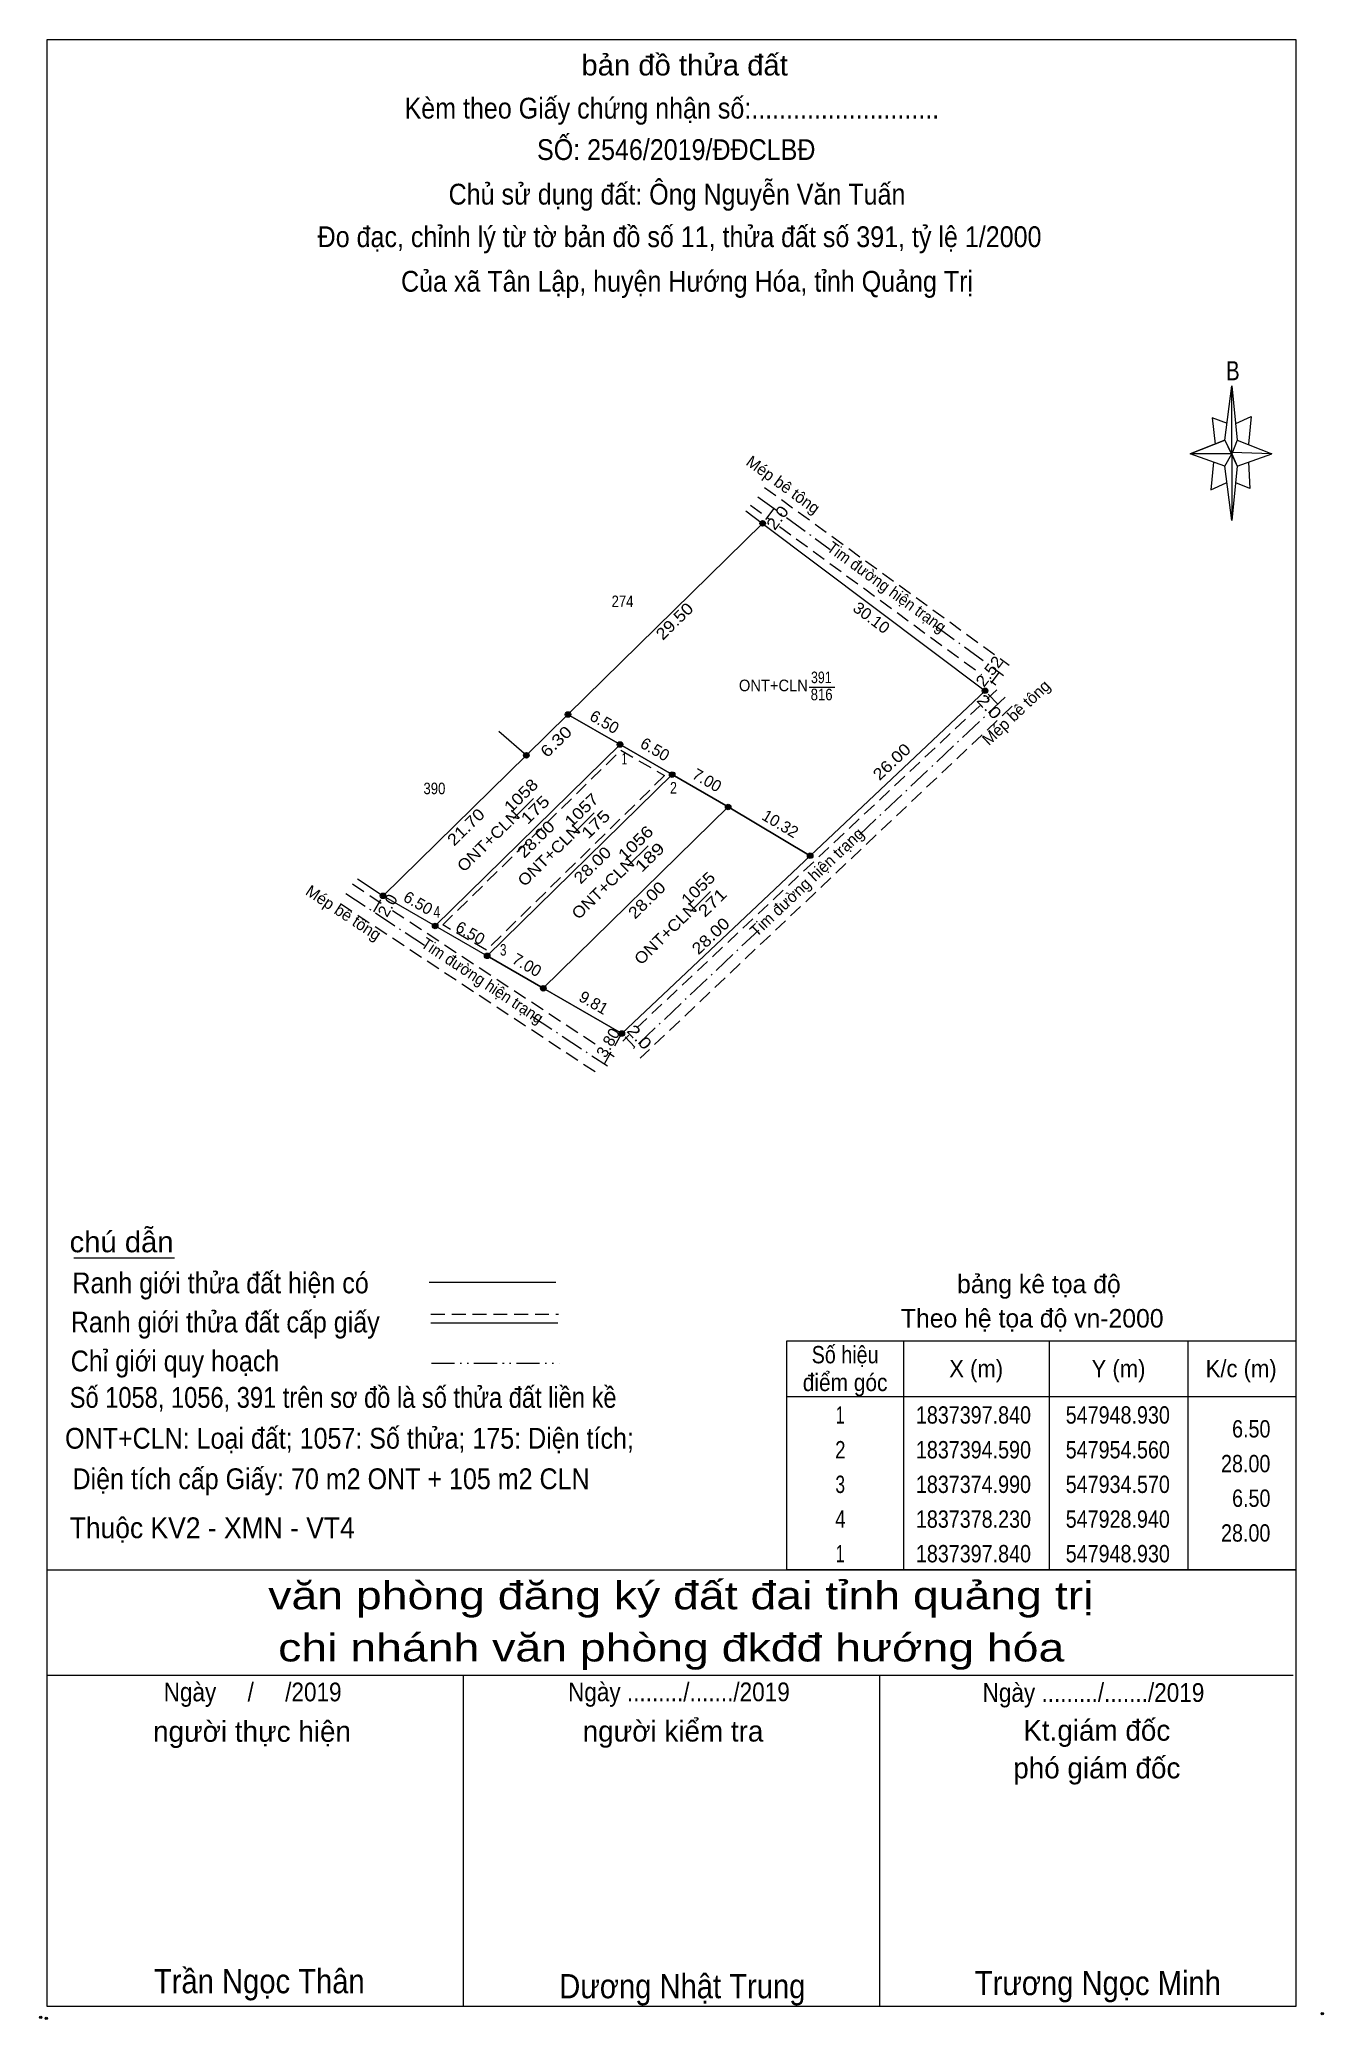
# Model space of a CAD drawing. Header units: metres. Extents: x 547336 to 548230, y 1836093 to 1837463.
# Drawn here: x 547696.6 to 547835.4, y 1836801.5 to 1837015.6 of the extents above; entities that cross this region are included whole.
import ezdxf
from ezdxf.enums import TextEntityAlignment as Align

# ---------------------------------------------------------------- set-up
doc = ezdxf.new("R2010")
doc.units = ezdxf.units.M
doc.header["$LTSCALE"] = 0.5
doc.header["$PDMODE"] = 32
doc.header["$PDSIZE"] = 0.25
for name, pattern in [('DASH_DOUBLE_DOT', [9.2, 5, -1.2, 0.3, -1.2, 0.3, -1.2]), ('DOT_DASHED', [7.7, 5, -1.2, 0.3, -1.2]), ('MEDIUM_DASHED', [4.5, 3, -1.5])]:
    doc.linetypes.add(name, pattern=pattern)
for name, color, linetype, lineweight in [('1', 7, 'Continuous', 13), ('10', 7, 'MEDIUM_DASHED', 13), ('17', 7, 'Continuous', 13), ('36', 7, 'MEDIUM_DASHED', 13), ('5', 7, 'Continuous', 13), ('6', 7, 'Continuous', 13), ('63', 7, 'Continuous', 13)]:
    doc.layers.add(name, color=color, linetype=linetype, lineweight=lineweight)

msp = doc.modelspace()

# ---------------------------------------------------------------- texts
at = {"layer": '1'}
for s, width, p in [('ONT+CLN', 0.95, (547775.96, 1836945.16)), ('391', 0.8, (547781.14, 1836946.03)), ('816', 0.85, (547781.175, 1836944.18))]:
    msp.add_text(s, height=1.25, dxfattribs=dict(at, width=width)).set_placement(p, align=Align.CENTER)
at = {"layer": '10', "width": 0.85}
for s, p in [('274', (547759.65, 1836954.25)), ('390', (547739.31, 1836934.02))]:
    msp.add_text(s, height=1.25, dxfattribs=at).set_placement(p, align=Align.CENTER)
at = {"layer": '36'}
for s, width, p in [('1', 0.65, (547759.845, 1836937.24)), ('2', 0.8, (547765.16, 1836934.09)), ('4', 0.8, (547739.575, 1836920.67)), ('3', 0.75, (547746.75, 1836916.57))]:
    msp.add_text(s, height=1.25, dxfattribs=dict(at, width=width)).set_placement(p, align=Align.CENTER)
for s, p in [('bảng kê tọa độ', (547804.665, 1836880.06)), ('Theo hệ tọa độ vn-2000', (547803.945, 1836876.35))]:
    msp.add_text(s, height=2, dxfattribs=at).set_placement(p, align=Align.CENTER)
at = {"layer": '5'}
for s, height, width, p in [('bản đồ thửa đất', 2.25, 1.05, (547766.365, 1837011.74)), ('Kèm theo Giấy chứng nhận số:...........................', 2.25, 0.9, (547764.98, 1837007.08)), ('SỐ: 2546/2019/ĐĐCLBĐ', 2.25, 0.9, (547765.455, 1837002.6)), ('Chủ sử dụng đất: Ông Nguyễn Văn Tuấn', 2.25, 0.9, (547765.54, 1836997.78)), ('Đo đạc, chỉnh lý từ tờ bản đồ số 11, thửa đất số 391, tỷ lệ 1/2000 ', 2.25, 0.9, (547766.19, 1836993.18)), ('Của xã Tân Lập, huyện Hướng Hóa, tỉnh Quảng Trị', 2.25, 0.9, (547766.625, 1836988.36)), ('B', 2.066, 0.8, (547825.635, 1836978.78)), ('văn phòng đăng ký đất đai tỉnh quảng trị', 3, 1.25, (547765.955, 1836845.88)), ('chi nhánh văn phòng đkđđ hướng hóa', 3, 1.25, (547764.915, 1836840.24)), ('Ngày     /     /2019', 2.025, 0.9, (547719.655, 1836835.93)), ('Ngày ........./......./2019', 2.025, 0.9, (547765.745, 1836835.94)), ('Ngày ........./......./2019', 2.025, 0.9, (547810.565, 1836835.87)), ('Trần Ngọc Thân', 2.62, 0.9, (547720.38, 1836804.36)), ('Dương Nhật Trung', 2.62, 0.9, (547766.115, 1836803.82)), ('Trương Ngọc Minh', 2.62, 0.9, (547811.04, 1836804.16))]:
    msp.add_text(s, height=height, dxfattribs=dict(at, width=width)).set_placement(p, align=Align.CENTER)
for s, p in [('người thực hiện', (547719.59, 1836831.55)), ('người kiểm tra', (547765.11, 1836831.58)), ('Kt.giám đốc', (547810.925, 1836831.67)), ('phó giám đốc', (547810.93, 1836827.6))]:
    msp.add_text(s, height=2.25, dxfattribs=at).set_placement(p, align=Align.CENTER)
at = {"layer": '6'}
for s, width, p in [('chú dẫn', 1.05, (547699.87, 1836884.49)), ('Ranh giới thửa đất hiện có ', 0.9, (547700.17, 1836880.05)), ('Ranh giới thửa đất cấp giấy', 0.9, (547700, 1836875.82)), ('Chỉ giới quy hoạch', 0.9, (547699.99, 1836871.61)), ('Số 1058, 1056, 391 trên sơ đồ là số thửa đất liền kề', 0.85, (547699.88, 1836867.67)), ('ONT+CLN: Loại đất; 1057: Số thửa; 175: Diện tích;', 0.9, (547699.38, 1836863.25)), ('Diện tích cấp Giấy: 70 m2 ONT + 105 m2 CLN', 0.9, (547700.18, 1836858.87)), ('Thuộc KV2 - XMN - VT4', 0.95, (547699.88, 1836853.57))]:
    msp.add_text(s, height=2.25, dxfattribs=dict(at, width=width)).set_placement(p)
at = {"layer": '63'}
for s, rotation, p in [('Mép bê tông', 323.986, (547776.6526, 1836966.9803)), ('Mép bê tông', 43.405, (547802.6405, 1836942.3963)), ('6.50', 330.004, (547757.3925, 1836941.2953)), ('6.50', 330.004, (547762.8525, 1836938.3353)), ('7.00', 329.991, (547768.4724, 1836934.9949)), ('10.32', 329.284, (547776.3908, 1836930.2885)), ('Tim đường hiện trạng', 43.4, (547780.0056, 1836924.0637)), ('Mép bê tông', 326.593, (547729.1409, 1836920.6795)), ('6.50', 330.004, (547737.2425, 1836921.7253)), ('6.50', 330.08, (547742.8833, 1836918.4776)), ('7.00', 329.991, (547749.0024, 1836915.0149)), ('9.81', 330.088, (547756.2183, 1836910.9353)), ('3.80', 60.199, (547758.6288, 1836906.8344))]:
    msp.add_text(s, height=1.25, rotation=rotation, dxfattribs=at).set_placement(p, align=Align.CENTER)
for s, rotation, width, p in [('2.0', 53.073, 1.15, (547776.9027, 1836963.5445)), ('Tim đường hiện trạng', 323.998, 0.95, (547787.8476, 1836955.9141)), ('29.50', 44.478, 1.15, (547765.7121, 1836952.2808)), ('30.10', 323.035, 1.05, (547786.1942, 1836952.6071)), ('2.52', 52.903, 1.1, (547799.8091, 1836946.933)), ('2.0', 313.375, 1.25, (547798.8421, 1836943.0541)), ('6.30', 44.421, 1.2, (547752.9026, 1836939.2637)), ('26.00', 43.332, 1.15, (547789.1861, 1836937.0773)), ('1058', 44.436, 1.15, (547749.1124, 1836933.4318)), ('175', 44.436, 1.25, (547750.6374, 1836931.8925)), ('1057', 44.436, 1.15, (547755.6624, 1836931.8618)), ('21.70', 44.459, 1.15, (547743.1524, 1836930.03)), ('ONT+CLN', 44.436, 1.1, (547745.5874, 1836928.5472)), ('28.00', 44.45, 1.15, (547750.7223, 1836928.7094)), ('ONT+CLN', 44.436, 1.1, (547752.1374, 1836926.9772)), ('175', 44.436, 1.25, (547757.1874, 1836930.3225)), ('1056', 44.436, 1.2, (547761.5024, 1836928.2916)), ('189', 44.436, 1.3, (547763.0274, 1836926.7623)), ('ONT+CLN', 44.436, 1.1, (547757.9774, 1836923.4172)), ('28.00', 44.436, 1.15, (547756.8324, 1836925.9086)), ('28.00', 44.436, 1.15, (547762.7124, 1836922.1286)), ('1055', 44.436, 1.15, (547768.2624, 1836923.3818)), ('2.0', 59.971, 1.05, (547734.7905, 1836921.6872)), ('ONT+CLN', 44.436, 1.1, (547764.7374, 1836918.4972)), ('271', 44.436, 1.25, (547769.7974, 1836921.8531)), ('28.00', 43.35, 1.15, (547769.606, 1836918.2382)), ('Tim đường hiện trạng', 326.591, 0.95, (547744.1559, 1836913.3468)), ('2.0', 313.398, 1.25, (547761.0227, 1836907.3244))]:
    msp.add_text(s, height=1.25, rotation=rotation, dxfattribs=dict(at, width=width)).set_placement(p, align=Align.CENTER)
for s, width, p in [('Số hiệu', 0.85, (547783.715, 1836872.48)), ('X (m)', 0.95, (547797.885, 1836870.98)), ('Y (m)', 0.95, (547813.275, 1836870.98)), ('K/c (m)', 0.95, (547826.535, 1836870.98)), ('điểm góc', 0.9, (547783.715, 1836869.48)), ('1', 0.7, (547783.175, 1836865.96)), ('1837397.840', 0.85, (547797.59, 1836865.96)), ('547948.930', 0.85, (547813.195, 1836865.96)), ('2', 0.8, (547783.195, 1836862.2)), ('1837394.590', 0.85, (547797.59, 1836862.2)), ('547954.560', 0.85, (547813.195, 1836862.2)), ('3', 0.75, (547783.185, 1836858.46)), ('1837374.990', 0.85, (547797.59, 1836858.46)), ('547934.570', 0.85, (547813.195, 1836858.46)), ('4', 0.8, (547783.2, 1836854.7)), ('1837378.230', 0.85, (547797.59, 1836854.7)), ('547928.940', 0.85, (547813.195, 1836854.7)), ('1', 0.7, (547783.175, 1836850.96)), ('1837397.840', 0.85, (547797.59, 1836850.96)), ('547948.930', 0.85, (547813.195, 1836850.96))]:
    msp.add_text(s, height=1.875, dxfattribs=dict(at, width=width)).set_placement(p, align=Align.CENTER)
at = {"layer": '63', "width": 0.85}
for s, p in [('6.50', (547829.7, 1836864.46)), ('28.00', (547829.69, 1836860.7)), ('6.50', (547829.7, 1836856.96)), ('28.00', (547829.69, 1836853.2))]:
    msp.add_text(s, height=1.875, dxfattribs=at).set_placement(p, align=Align.RIGHT)

# ---------------------------------------------------------------- hatches: boundary and pattern name
at = {"layer": '63'}
for points in [[(547775.1, 1836963.31, 1), (547774.5, 1836963.31, 1)], [(547799.15, 1836945.21, 1), (547798.55, 1836945.21, 1)], [(547754.05, 1836942.64, 1), (547753.45, 1836942.64, 1)], [(547759.68, 1836939.39, 1), (547759.08, 1836939.39, 1)], [(547749.55, 1836938.23, 1), (547748.95, 1836938.23, 1)], [(547765.31, 1836936.14, 1), (547764.71, 1836936.14, 1)], [(547771.37, 1836932.64, 1), (547770.77, 1836932.64, 1)], [(547780.24, 1836927.37, 1), (547779.64, 1836927.37, 1)], [(547734.06, 1836923.03, 1), (547733.46, 1836923.03, 1)], [(547739.69, 1836919.78, 1), (547739.09, 1836919.78, 1)], [(547745.32, 1836916.54, 1), (547744.72, 1836916.54, 1)], [(547751.38, 1836913.04, 1), (547750.78, 1836913.04, 1)], [(547759.88, 1836908.15, 1), (547759.28, 1836908.15, 1)]]:
    msp.add_hatch(color=256, dxfattribs=at).paths.add_polyline_path(points)

# ---------------------------------------------------------------- linework, layer by layer
at = {"layer": '1'}
for points in [[(547774.8, 1836963.31), (547798.85, 1836945.21), (547779.94, 1836927.37), (547771.07, 1836932.64), (547765.01, 1836936.14), (547759.38, 1836939.39), (547753.75, 1836942.64)], [(547765.01, 1836936.14), (547771.07, 1836932.64), (547751.08, 1836913.04), (547745.02, 1836916.54)], [(547771.07, 1836932.64), (547779.94, 1836927.37), (547759.58, 1836908.15), (547751.08, 1836913.04)]]:
    msp.add_lwpolyline(points, close=True, dxfattribs=at)
at = {"layer": '1', "linetype": 'MEDIUM_DASHED'}
msp.add_lwpolyline([(547759.46, 1836938.77), (547764.19, 1836936.04), (547744.94, 1836917.16), (547740.21, 1836919.88)], close=True, dxfattribs=at)
at = {"layer": '10'}
for p, q in [((547775, 1836967.2), (547801.44, 1836947.98)), ((547773.47, 1836965.28), (547775.51, 1836963.79)), ((547776.01, 1836964.92), (547774.8, 1836963.31)), ((547776.62, 1836962.97), (547798.45, 1836946.98)), ((547800.37, 1836947.22), (547798.85, 1836945.21)), ((547799.43, 1836946.27), (547800, 1836945.85)), ((547761.18, 1836908.75), (547798.28, 1836943.59)), ((547801.79, 1836943.53), (547761.56, 1836905.48)), ((547800.22, 1836943.76), (547798.85, 1836945.21)), ((547799.06, 1836944.32), (547800.1, 1836945.3)), ((547730.44, 1836924.32), (547733.64, 1836922.21)), ((547729.14, 1836922.19), (547757.25, 1836903.65)), ((547732.76, 1836921.3), (547733.76, 1836923.03)), ((547734.77, 1836921.46), (547757.18, 1836906.69)), ((547757.69, 1836904.85), (547759.58, 1836908.15)), ((547760.97, 1836906.68), (547759.58, 1836908.15)), ((547759.67, 1836907.33), (547760.33, 1836907.95)), ((547758.13, 1836906.06), (547758.74, 1836905.66))]:
    msp.add_line(p, q, dxfattribs=at)
at = {"layer": '10', "linetype": 'Continuous'}
for p, q in [((547772.99, 1836964.68), (547774.8, 1836963.31)), ((547774.8, 1836963.31), (547798.85, 1836945.21)), ((547753.75, 1836942.64), (547759.38, 1836939.39)), ((547746.26, 1836940.83), (547749.25, 1836938.23)), ((547733.76, 1836923.03), (547749.25, 1836938.23)), ((547751.08, 1836913.04), (547771.07, 1836932.64)), ((547730.98, 1836924.86), (547733.76, 1836923.03)), ((547733.76, 1836923.03), (547739.39, 1836919.78))]:
    msp.add_line(p, q, dxfattribs=at)
for points in [[(547749.25, 1836938.23), (547753.75, 1836942.64), (547774.8, 1836963.31)], [(547759.58, 1836908.15), (547779.94, 1836927.37), (547798.85, 1836945.21)], [(547739.39, 1836919.78), (547759.38, 1836939.39), (547765.01, 1836936.14)], [(547739.39, 1836919.78), (547745.02, 1836916.54), (547765.01, 1836936.14), (547771.07, 1836932.64), (547779.94, 1836927.37)], [(547745.02, 1836916.54), (547751.08, 1836913.04), (547759.58, 1836908.15)]]:
    msp.add_lwpolyline(points, dxfattribs=at)
at = {"layer": '17'}
msp.add_line((547700.34, 1836883.87), (547711.2, 1836883.87), dxfattribs=at)
at = {"layer": '5'}
for p, q in [((547824.76, 1836972.32), (547825.51, 1836978.18)), ((547826.11, 1836972.32), (547829.86, 1836970.82)), ((547824.76, 1836969.48), (547821.01, 1836970.82)), ((547826.11, 1836969.48), (547825.51, 1836963.62)), ((547827.31, 1836969.92), (547827.46, 1836967.08)), ((547827.46, 1836967.08), (547825.96, 1836967.68)), ((547697.46, 1836850.16), (547832.46, 1836850.16)), ((547697.46, 1836838.76), (547832.16, 1836838.76)), ((547697.46, 1836838.76), (547832.16, 1836838.76)), ((547697.46, 1836838.76), (547832.16, 1836838.76)), ((547742.46, 1836802.92), (547742.46, 1836838.76)), ((547787.46, 1836802.92), (547787.46, 1836838.76))]:
    msp.add_line(p, q, dxfattribs=at)
for points in [[(547697.46, 1837015.62), (547832.46, 1837015.62), (547832.46, 1836802.92), (547697.46, 1836802.92)], [(547825.51, 1836978.18), (547826.11, 1836972.32), (547825.51, 1836970.82)], [(547825.51, 1836970.82), (547821.01, 1836970.82), (547824.76, 1836972.32), (547826.11, 1836969.48), (547829.86, 1836970.82), (547825.51, 1836970.98)], [(547825.51, 1836970.82), (547825.51, 1836963.62), (547824.76, 1836969.48)]]:
    msp.add_lwpolyline(points, close=True, dxfattribs=at)
for points in [[(547825.06, 1836974.12), (547823.41, 1836974.72), (547823.71, 1836971.88)], [(547825.96, 1836974.12), (547827.61, 1836974.88), (547827.31, 1836971.88)], [(547825.51, 1836970.82), (547824.76, 1836972.32), (547821.01, 1836970.82)], [(547823.56, 1836969.92), (547823.26, 1836966.92), (547824.91, 1836967.68)], [(547825.51, 1836970.82), (547826.11, 1836969.48), (547829.86, 1836970.82)], [(547832.46, 1836802.92), (547697.46, 1836802.92), (547697.46, 1836838.76)]]:
    msp.add_lwpolyline(points, dxfattribs=at)
for p in [(547696.75, 1836801.76), (547697.35, 1836801.66)]:
    msp.add_point(p, dxfattribs=at)
at = {"layer": '6'}
for p, q in [((547738.74, 1836881.27), (547752.44, 1836881.27)), ((547738.94, 1836876.87), (547752.66, 1836876.87))]:
    msp.add_line(p, q, dxfattribs=at)
at = {"layer": '6', "linetype": 'MEDIUM_DASHED'}
msp.add_line((547738.94, 1836877.8), (547752.74, 1836877.8), dxfattribs=at)
at = {"layer": '6'}
msp.add_point((547835.3, 1836802.16), dxfattribs=at)
at = {"layer": '63', "linetype": 'DOT_DASHED'}
for p, q in [((547774.26, 1836966.19), (547782.1, 1836960.49)), ((547793.5, 1836952.22), (547800.85, 1836946.87)), ((547801.03, 1836944.53), (547784.38, 1836928.79)), ((547729.72, 1836923.3), (547738.23, 1836917.69)), ((547774.38, 1836919.33), (547760.54, 1836906.24)), ((547749.91, 1836909.98), (547758.01, 1836904.64))]:
    msp.add_line(p, q, dxfattribs=at)
at = {"layer": '63'}
for p, q in [((547779.81, 1836945.59), (547782.6, 1836945.59)), ((547747.85, 1836931.39), (547750.02, 1836933.56)), ((547754.4, 1836929.82), (547756.57, 1836931.99)), ((547760.24, 1836926.26), (547762.41, 1836928.43)), ((547767, 1836921.34), (547769.17, 1836923.51)), ((547790.01, 1836874.91), (547790.01, 1836850.16)), ((547805.76, 1836874.91), (547805.76, 1836850.16)), ((547820.76, 1836874.91), (547820.76, 1836850.16)), ((547777.41, 1836868.91), (547832.46, 1836868.91))]:
    msp.add_line(p, q, dxfattribs=at)
at = {"layer": '63', "linetype": 'DASH_DOUBLE_DOT'}
msp.add_line((547738.99, 1836872.49), (547752.79, 1836872.49), dxfattribs=at)
at = {"layer": '63'}
msp.add_lwpolyline([(547777.41, 1836874.91), (547832.46, 1836874.91), (547832.46, 1836850.16), (547777.41, 1836850.16)], close=True, dxfattribs=at)
for centre in [(547774.8, 1836963.31), (547798.85, 1836945.21), (547753.75, 1836942.64), (547759.38, 1836939.39), (547749.25, 1836938.23), (547765.01, 1836936.14), (547771.07, 1836932.64), (547779.94, 1836927.37), (547733.76, 1836923.03), (547739.39, 1836919.78), (547745.02, 1836916.54), (547751.08, 1836913.04), (547759.58, 1836908.15)]:
    msp.add_circle(centre, 0.3, dxfattribs=at)

msp.set_redraw_order([(e.dxf.handle, doc.entitydb.next_handle()) for e in msp.query("TEXT MTEXT ATTDEF DIMENSION ARC_DIMENSION")])  # texts and dimensions are drawn at this point

doc.saveas('drawing.dxf')
